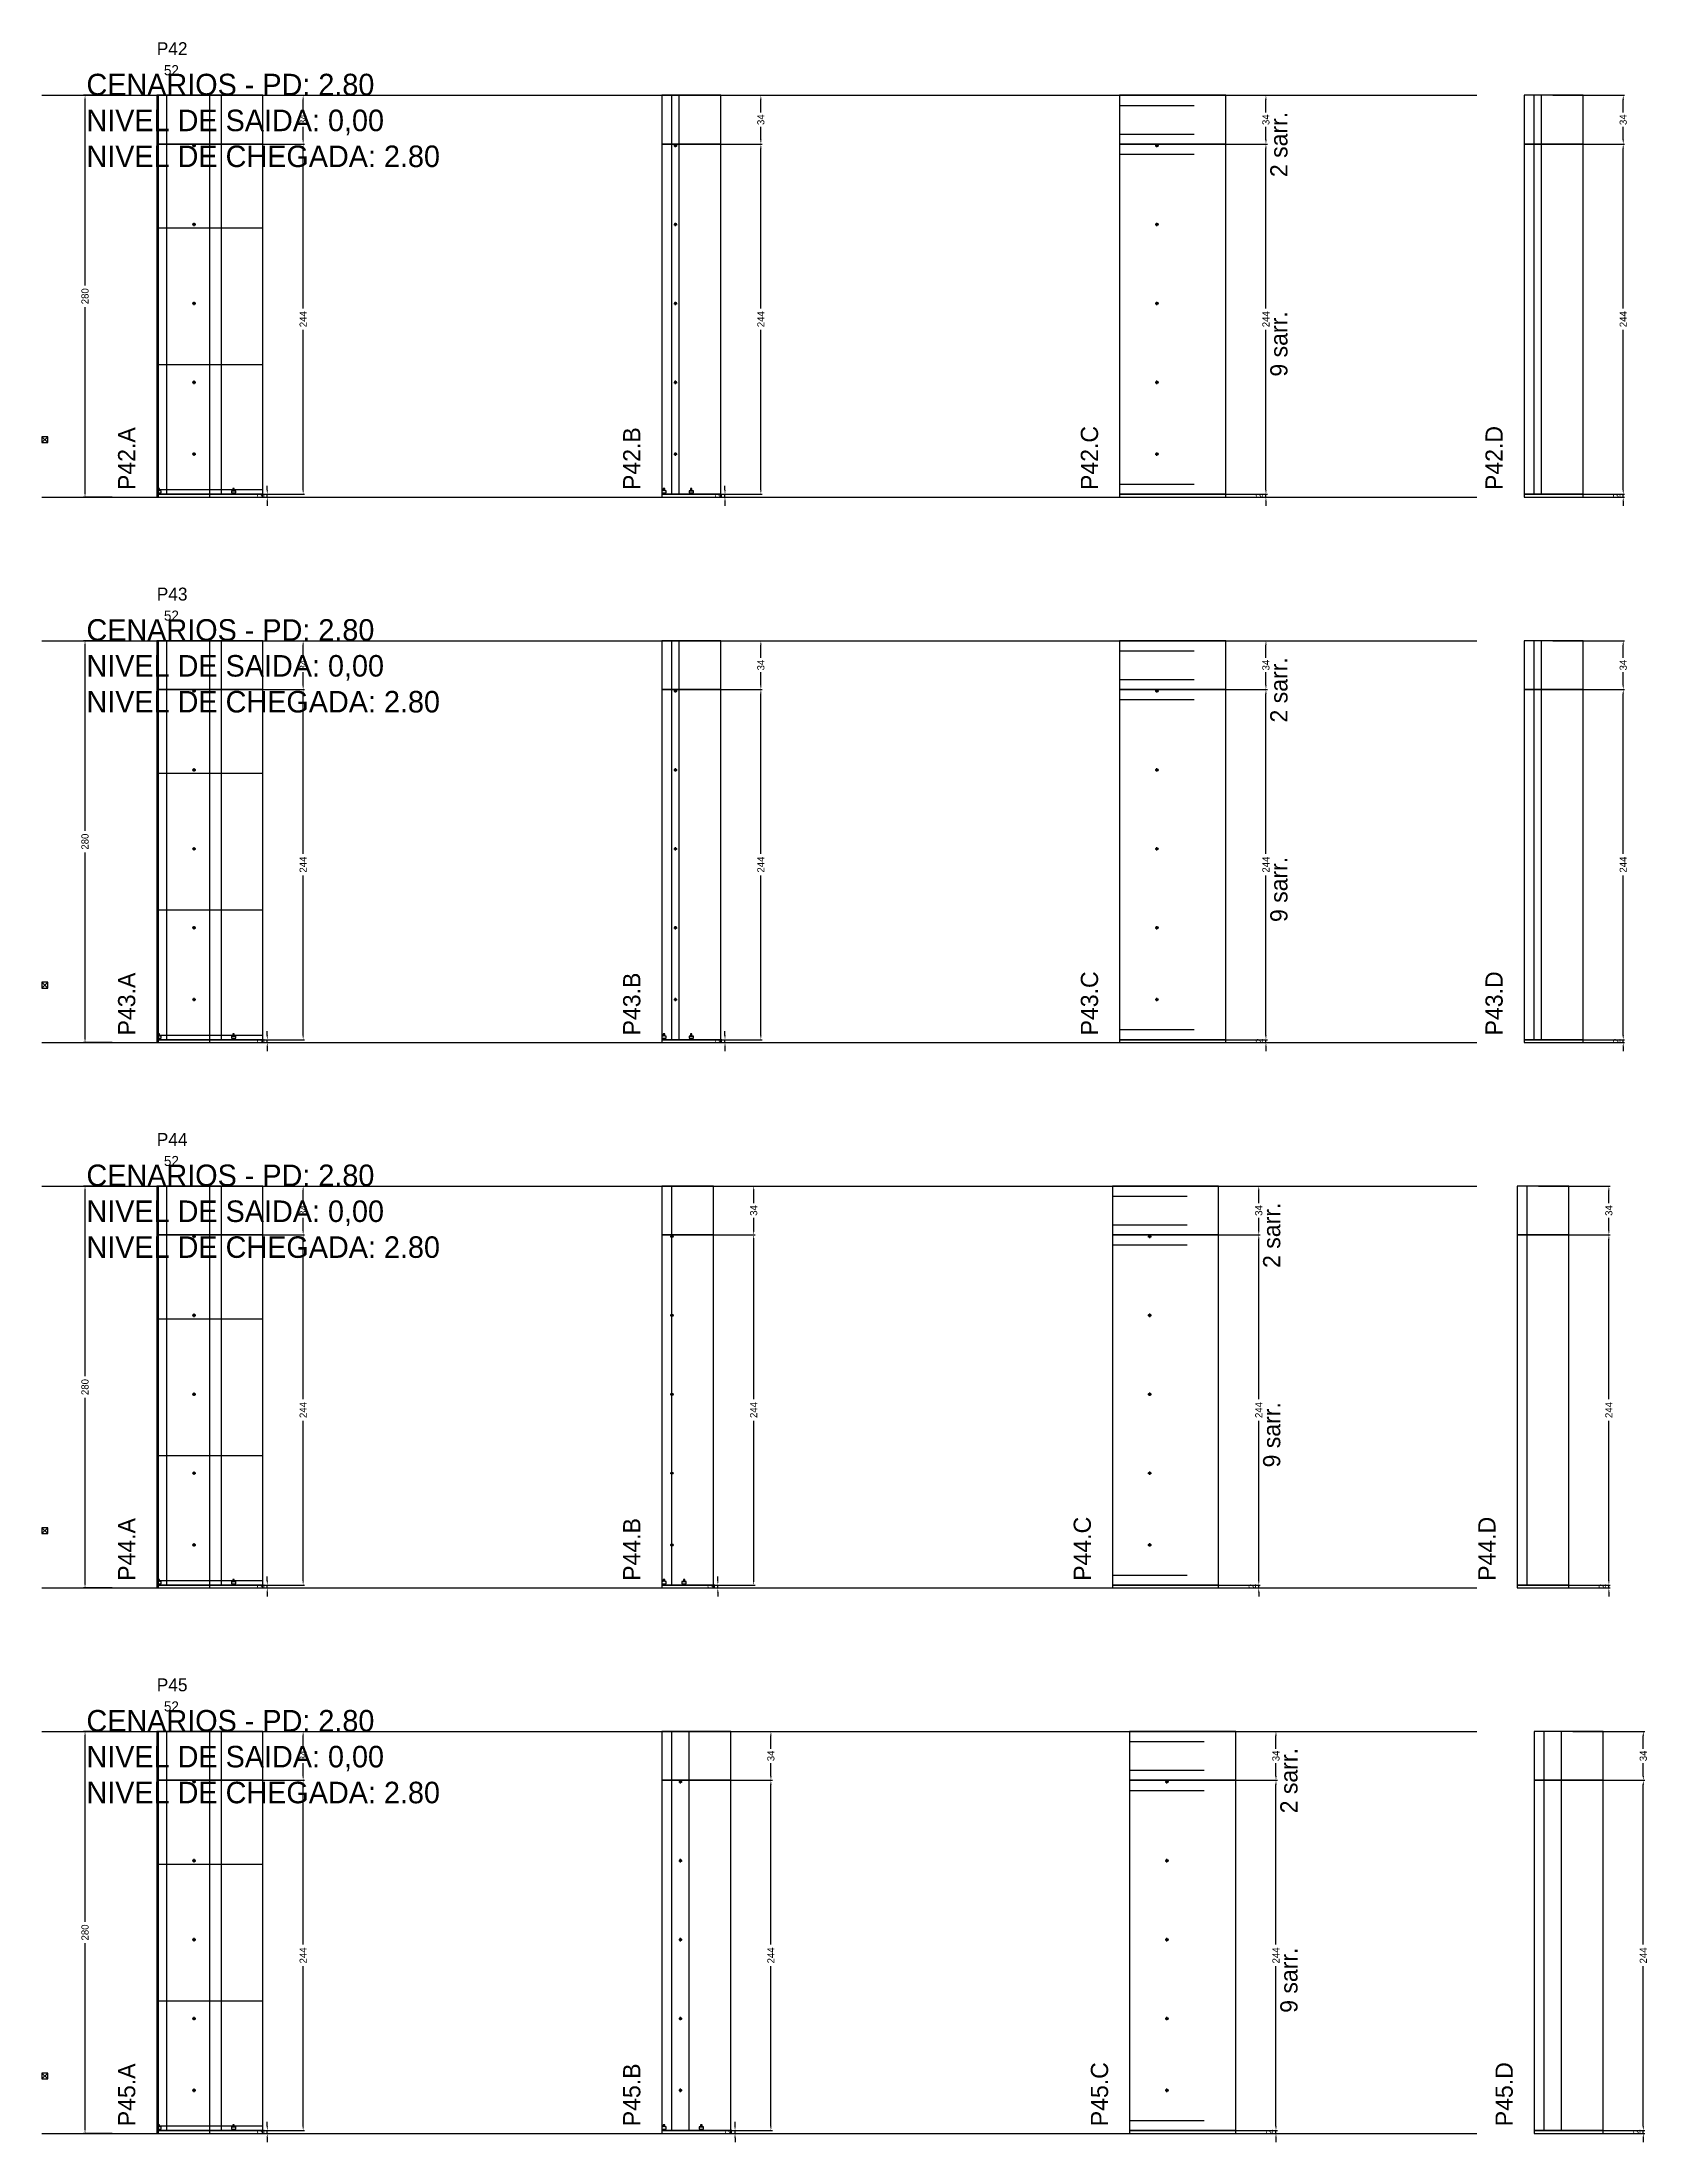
# Model space of a CAD drawing. Header units: centimetres. Extents: x -10500 to 4105, y -36866 to 295.
# Drawn here: x -7000 to -5881, y -17106 to -15643 of the extents above; entities that cross this region are included whole.
import ezdxf

# ---------------------------------------------------------------- set-up
doc = ezdxf.new("R2010")
doc.units = ezdxf.units.CM
doc.linetypes.add('DASHED', pattern=[2, -2])
for name, color, linetype in [('CHAPA', 140, 'Continuous'), ('COTA', 241, 'Continuous'), ('COTAS FURACAO', 16, 'Continuous'), ('Madeira', 30, 'Continuous'), ('NOMENCLATURA', 7, 'Continuous'), ('Nível', 160, 'Continuous'), ('Painéis', 200, 'Continuous'), ('Perfil Metálico', 150, 'Continuous'), ('SARR_2.2x7', 40, 'Continuous'), ('SARRAFO DE PRESSAO', 200, 'Continuous'), ('texto', 7, 'Continuous'), ('TEXTO_GERAL', 7, 'Continuous')]:
    doc.layers.add(name, color=color, linetype=linetype)
doc.dimstyles.new('PAINEL-NOVA', dxfattribs={"dimtxt": 5, "dimasz": 3, "dimexe": 1, "dimexo": 1, "dimgap": 1, "dimtad": 1, "dimcen": 2.5, "dimazin": 3, "dimtfac": 1, "dimtmove": 0, "dimatfit": 3})

msp = doc.modelspace()

# ---------------------------------------------------------------- texts
at = {"layer": 'NOMENCLATURA'}
for s, p in [('CENARIOS - PD: 2.80', (-6969, -15680)), ('NIVEL DE SAIDA: 0,00', (-6969, -15705)), ('NIVEL DE CHEGADA: 2.80', (-6969, -15730)), ('CENARIOS - PD: 2.80', (-6969, -16060)), ('NIVEL DE SAIDA: 0,00', (-6969, -16085)), ('NIVEL DE CHEGADA: 2.80', (-6969, -16110)), ('CENARIOS - PD: 2.80', (-6969, -16440)), ('NIVEL DE SAIDA: 0,00', (-6969, -16465)), ('NIVEL DE CHEGADA: 2.80', (-6969, -16490)), ('CENARIOS - PD: 2.80', (-6969, -16820)), ('NIVEL DE SAIDA: 0,00', (-6969, -16845)), ('NIVEL DE CHEGADA: 2.80', (-6969, -16870))]:
    msp.add_text(s, height=15, dxfattribs=at).set_placement(p)
for s, p in [('2 sarr.', (-6132, -15737)), ('9 sarr.', (-6132, -15876)), ('P42.A', (-6935, -15955)), ('P42.B', (-6583, -15955)), ('P42.C', (-6264, -15955)), ('P42.D', (-5982, -15955)), ('2 sarr.', (-6132, -16117)), ('9 sarr.', (-6132, -16256)), ('P43.A', (-6935, -16335)), ('P43.B', (-6583, -16335)), ('P43.C', (-6264, -16335)), ('P43.D', (-5982, -16335)), ('2 sarr.', (-6137, -16497)), ('9 sarr.', (-6137, -16636)), ('P44.A', (-6935, -16715)), ('P44.B', (-6583, -16715)), ('P44.C', (-6269, -16715)), ('P44.D', (-5987, -16715)), ('2 sarr.', (-6125, -16877)), ('9 sarr.', (-6125, -17016)), ('P45.A', (-6935, -17095)), ('P45.B', (-6583, -17095)), ('P45.C', (-6257, -17095)), ('P45.D', (-5975, -17095))]:
    msp.add_text(s, height=12, rotation=90, dxfattribs=at).set_placement(p)
at = {"layer": 'texto'}
for p in [(-6915, -15666), (-6915, -16046), (-6915, -16426), (-6915, -16806)]:
    msp.add_text('52', height=7, dxfattribs=at).set_placement(p)
at = {"layer": 'TEXTO_GERAL'}
for s, p in [('P42', (-6920, -15652)), ('P43', (-6920, -16032)), ('P44', (-6920, -16412)), ('P45', (-6920, -16792))]:
    msp.add_text(s, height=9, dxfattribs=at).set_placement(p)

# ---------------------------------------------------------------- blocks, each defined once
blk = doc.blocks.new('_CLOSEDFILLED')
at = {"color": 0, "linetype": 'BYBLOCK'}
blk.add_solid([(-1, 0.16), (0, 0), (-1, -0.16)], dxfattribs=at)
blk = doc.blocks.new('*D1145')
for p, q in [((-6951, -16820), (-6971, -16820)), ((-6970, -16952.5), (-6970, -16823)), ((-6970, -17097), (-6970, -16967.5)), ((-6951, -17100), (-6971, -17100))]:
    blk.add_line(p, q)
at = {"layer": 'Defpoints'}
for p in [(-6950, -16820), (-6970, -17100), (-6950, -17100)]:
    blk.add_point(p, dxfattribs=at)
at = {"layer": 'COTA', "xscale": 3, "yscale": 3}
for p, rotation in [((-6970, -16820), 90), ((-6970, -17100), 270)]:
    blk.add_blockref('_CLOSEDFILLED', p, dxfattribs=dict(at, rotation=rotation))
at = {"layer": 'COTA', "insert": (-6970, -16960), "char_height": 5, "attachment_point": 5, "rotation": 90}
blk.add_mtext('280', dxfattribs=at)
blk = doc.blocks.new('MULDURA')
at = {"layer": 'Paineis'}
for p, q in [((0, 0), (4, 4)), ((4, 0), (0, 4))]:
    blk.add_line(p, q, dxfattribs=at)
blk.add_lwpolyline([(0, 0), (4, 0), (4, 4), (0, 4)], close=True, dxfattribs=at)
blk = doc.blocks.new('*D1147')
for p, q in [((-6867, -16854), (-6817, -16854)), ((-6818, -16968.5), (-6818, -16857)), ((-6818, -17095), (-6818, -16983.5)), ((-6867, -17098), (-6817, -17098))]:
    blk.add_line(p, q)
at = {"layer": 'Defpoints'}
for p in [(-6868, -16854), (-6868, -17098), (-6818, -17098)]:
    blk.add_point(p, dxfattribs=at)
at = {"layer": 'COTA', "xscale": 3, "yscale": 3}
for p, rotation in [((-6818, -16854), 90), ((-6818, -17098), 270)]:
    blk.add_blockref('_CLOSEDFILLED', p, dxfattribs=dict(at, rotation=rotation))
at = {"layer": 'COTA', "insert": (-6818, -16976), "char_height": 5, "attachment_point": 5, "rotation": 90}
blk.add_mtext('244', dxfattribs=at)
blk = doc.blocks.new('*D1148')
for p, q in [((-6867, -16820), (-6817, -16820)), ((-6818, -16832), (-6818, -16823)), ((-6867, -16854), (-6817, -16854)), ((-6818, -16851), (-6818, -16842))]:
    blk.add_line(p, q)
at = {"layer": 'Defpoints'}
for p in [(-6868, -16820), (-6868, -16854), (-6818, -16854)]:
    blk.add_point(p, dxfattribs=at)
at = {"layer": 'COTA', "xscale": 3, "yscale": 3}
for p, rotation in [((-6818, -16820), 90), ((-6818, -16854), 270)]:
    blk.add_blockref('_CLOSEDFILLED', p, dxfattribs=dict(at, rotation=rotation))
at = {"layer": 'COTA', "insert": (-6818, -16837), "char_height": 5, "attachment_point": 5, "rotation": 90}
blk.add_mtext('34', dxfattribs=at)
blk = doc.blocks.new('SLIPTEE')
at = {"layer": 'Paineis'}
blk.add_lwpolyline([(0, 0), (3, 0), (3, 1.5), (2, 1.5), (2, 3), (1, 3), (1, 1.5), (0, 1.5)], close=True, dxfattribs=at)
blk = doc.blocks.new('SLIPTDD')
at = {"layer": 'Paineis'}
blk.add_line((0, 1.5), (3, 1.5), dxfattribs=at)
blk.add_lwpolyline([(0, 0), (3, 0), (3, 1.5), (2, 1.5), (2, 3), (1, 3), (1, 1.5), (0, 1.5)], close=True, dxfattribs=at)
blk = doc.blocks.new('furacao')
at = {"layer": 'COTAS FURACAO'}
for p, q in [((-1.2, 0), (1.2, 0)), ((0, -1.2), (0, 1.2))]:
    blk.add_line(p, q, dxfattribs=at)
blk.add_circle((0, 0), 0.8, dxfattribs=at)
blk = doc.blocks.new('*D1150')
for p, q in [((-6541, -16854), (-6491, -16854)), ((-6492, -16968.5), (-6492, -16857)), ((-6492, -17095), (-6492, -16983.5)), ((-6541, -17098), (-6491, -17098))]:
    blk.add_line(p, q)
at = {"layer": 'Defpoints'}
for p in [(-6542, -16854), (-6542, -17098), (-6492, -17098)]:
    blk.add_point(p, dxfattribs=at)
at = {"layer": 'COTA', "xscale": 3, "yscale": 3}
for p, rotation in [((-6492, -16854), 90), ((-6492, -17098), 270)]:
    blk.add_blockref('_CLOSEDFILLED', p, dxfattribs=dict(at, rotation=rotation))
at = {"layer": 'COTA', "insert": (-6492, -16976), "char_height": 5, "attachment_point": 5, "rotation": 90}
blk.add_mtext('244', dxfattribs=at)
blk = doc.blocks.new('*D1151')
for p, q in [((-6541, -16820), (-6491, -16820)), ((-6492, -16832), (-6492, -16823)), ((-6541, -16854), (-6491, -16854)), ((-6492, -16851), (-6492, -16842))]:
    blk.add_line(p, q)
at = {"layer": 'Defpoints'}
for p in [(-6542, -16820), (-6542, -16854), (-6492, -16854)]:
    blk.add_point(p, dxfattribs=at)
at = {"layer": 'COTA', "xscale": 3, "yscale": 3}
for p, rotation in [((-6492, -16820), 90), ((-6492, -16854), 270)]:
    blk.add_blockref('_CLOSEDFILLED', p, dxfattribs=dict(at, rotation=rotation))
at = {"layer": 'COTA', "insert": (-6492, -16837), "char_height": 5, "attachment_point": 5, "rotation": 90}
blk.add_mtext('34', dxfattribs=at)
blk = doc.blocks.new('*D1153')
for p, q in [((-6189, -16854), (-6139, -16854)), ((-6140, -16968.5), (-6140, -16857)), ((-6140, -17095), (-6140, -16983.5)), ((-6189, -17098), (-6139, -17098))]:
    blk.add_line(p, q)
at = {"layer": 'Defpoints'}
for p in [(-6190, -16854), (-6190, -17098), (-6140, -17098)]:
    blk.add_point(p, dxfattribs=at)
at = {"layer": 'COTA', "xscale": 3, "yscale": 3}
for p, rotation in [((-6140, -16854), 90), ((-6140, -17098), 270)]:
    blk.add_blockref('_CLOSEDFILLED', p, dxfattribs=dict(at, rotation=rotation))
at = {"layer": 'COTA', "insert": (-6140, -16976), "char_height": 5, "attachment_point": 5, "rotation": 90}
blk.add_mtext('244', dxfattribs=at)
blk = doc.blocks.new('*D1154')
for p, q in [((-6189, -16820), (-6139, -16820)), ((-6140, -16832), (-6140, -16823)), ((-6189, -16854), (-6139, -16854)), ((-6140, -16851), (-6140, -16842))]:
    blk.add_line(p, q)
at = {"layer": 'Defpoints'}
for p in [(-6190, -16820), (-6190, -16854), (-6140, -16854)]:
    blk.add_point(p, dxfattribs=at)
at = {"layer": 'COTA', "xscale": 3, "yscale": 3}
for p, rotation in [((-6140, -16820), 90), ((-6140, -16854), 270)]:
    blk.add_blockref('_CLOSEDFILLED', p, dxfattribs=dict(at, rotation=rotation))
at = {"layer": 'COTA', "insert": (-6140, -16837), "char_height": 5, "attachment_point": 5, "rotation": 90}
blk.add_mtext('34', dxfattribs=at)
blk = doc.blocks.new('*D1156')
for p, q in [((-5933, -16854), (-5883, -16854)), ((-5884, -16968.5), (-5884, -16857)), ((-5884, -17095), (-5884, -16983.5)), ((-5933, -17098), (-5883, -17098))]:
    blk.add_line(p, q)
at = {"layer": 'Defpoints'}
for p in [(-5934, -16854), (-5934, -17098), (-5884, -17098)]:
    blk.add_point(p, dxfattribs=at)
at = {"layer": 'COTA', "xscale": 3, "yscale": 3}
for p, rotation in [((-5884, -16854), 90), ((-5884, -17098), 270)]:
    blk.add_blockref('_CLOSEDFILLED', p, dxfattribs=dict(at, rotation=rotation))
at = {"layer": 'COTA', "insert": (-5884, -16976), "char_height": 5, "attachment_point": 5, "rotation": 90}
blk.add_mtext('244', dxfattribs=at)
blk = doc.blocks.new('*D1157')
for p, q in [((-5933, -16820), (-5883, -16820)), ((-5884, -16832), (-5884, -16823)), ((-5933, -16854), (-5883, -16854)), ((-5884, -16851), (-5884, -16842))]:
    blk.add_line(p, q)
at = {"layer": 'Defpoints'}
for p in [(-5934, -16820), (-5934, -16854), (-5884, -16854)]:
    blk.add_point(p, dxfattribs=at)
at = {"layer": 'COTA', "xscale": 3, "yscale": 3}
for p, rotation in [((-5884, -16820), 90), ((-5884, -16854), 270)]:
    blk.add_blockref('_CLOSEDFILLED', p, dxfattribs=dict(at, rotation=rotation))
at = {"layer": 'COTA', "insert": (-5884, -16837), "char_height": 5, "attachment_point": 5, "rotation": 90}
blk.add_mtext('34', dxfattribs=at)
blk = doc.blocks.new('*D1119')
for p, q in [((-6951, -16440), (-6971, -16440)), ((-6970, -16572.5), (-6970, -16443)), ((-6970, -16717), (-6970, -16587.5)), ((-6951, -16720), (-6971, -16720))]:
    blk.add_line(p, q)
at = {"layer": 'Defpoints'}
for p in [(-6950, -16440), (-6970, -16720), (-6950, -16720)]:
    blk.add_point(p, dxfattribs=at)
at = {"layer": 'COTA', "xscale": 3, "yscale": 3}
for p, rotation in [((-6970, -16440), 90), ((-6970, -16720), 270)]:
    blk.add_blockref('_CLOSEDFILLED', p, dxfattribs=dict(at, rotation=rotation))
at = {"layer": 'COTA', "insert": (-6970, -16580), "char_height": 5, "attachment_point": 5, "rotation": 90}
blk.add_mtext('280', dxfattribs=at)
blk = doc.blocks.new('*D1121')
for p, q in [((-6867, -16474), (-6817, -16474)), ((-6818, -16588.5), (-6818, -16477)), ((-6818, -16715), (-6818, -16603.5)), ((-6867, -16718), (-6817, -16718))]:
    blk.add_line(p, q)
at = {"layer": 'Defpoints'}
for p in [(-6868, -16474), (-6868, -16718), (-6818, -16718)]:
    blk.add_point(p, dxfattribs=at)
at = {"layer": 'COTA', "xscale": 3, "yscale": 3}
for p, rotation in [((-6818, -16474), 90), ((-6818, -16718), 270)]:
    blk.add_blockref('_CLOSEDFILLED', p, dxfattribs=dict(at, rotation=rotation))
at = {"layer": 'COTA', "insert": (-6818, -16596), "char_height": 5, "attachment_point": 5, "rotation": 90}
blk.add_mtext('244', dxfattribs=at)
blk = doc.blocks.new('*D1122')
for p, q in [((-6867, -16440), (-6817, -16440)), ((-6818, -16452), (-6818, -16443)), ((-6867, -16474), (-6817, -16474)), ((-6818, -16471), (-6818, -16462))]:
    blk.add_line(p, q)
at = {"layer": 'Defpoints'}
for p in [(-6868, -16440), (-6868, -16474), (-6818, -16474)]:
    blk.add_point(p, dxfattribs=at)
at = {"layer": 'COTA', "xscale": 3, "yscale": 3}
for p, rotation in [((-6818, -16440), 90), ((-6818, -16474), 270)]:
    blk.add_blockref('_CLOSEDFILLED', p, dxfattribs=dict(at, rotation=rotation))
at = {"layer": 'COTA', "insert": (-6818, -16457), "char_height": 5, "attachment_point": 5, "rotation": 90}
blk.add_mtext('34', dxfattribs=at)
blk = doc.blocks.new('*D1124')
for p, q in [((-6553, -16474), (-6503, -16474)), ((-6504, -16588.5), (-6504, -16477)), ((-6504, -16715), (-6504, -16603.5)), ((-6553, -16718), (-6503, -16718))]:
    blk.add_line(p, q)
at = {"layer": 'Defpoints'}
for p in [(-6554, -16474), (-6554, -16718), (-6504, -16718)]:
    blk.add_point(p, dxfattribs=at)
at = {"layer": 'COTA', "xscale": 3, "yscale": 3}
for p, rotation in [((-6504, -16474), 90), ((-6504, -16718), 270)]:
    blk.add_blockref('_CLOSEDFILLED', p, dxfattribs=dict(at, rotation=rotation))
at = {"layer": 'COTA', "insert": (-6504, -16596), "char_height": 5, "attachment_point": 5, "rotation": 90}
blk.add_mtext('244', dxfattribs=at)
blk = doc.blocks.new('*D1125')
for p, q in [((-6553, -16440), (-6503, -16440)), ((-6504, -16452), (-6504, -16443)), ((-6553, -16474), (-6503, -16474)), ((-6504, -16471), (-6504, -16462))]:
    blk.add_line(p, q)
at = {"layer": 'Defpoints'}
for p in [(-6554, -16440), (-6554, -16474), (-6504, -16474)]:
    blk.add_point(p, dxfattribs=at)
at = {"layer": 'COTA', "xscale": 3, "yscale": 3}
for p, rotation in [((-6504, -16440), 90), ((-6504, -16474), 270)]:
    blk.add_blockref('_CLOSEDFILLED', p, dxfattribs=dict(at, rotation=rotation))
at = {"layer": 'COTA', "insert": (-6504, -16457), "char_height": 5, "attachment_point": 5, "rotation": 90}
blk.add_mtext('34', dxfattribs=at)
blk = doc.blocks.new('*D1127')
for p, q in [((-6201, -16474), (-6151, -16474)), ((-6152, -16588.5), (-6152, -16477)), ((-6152, -16715), (-6152, -16603.5)), ((-6201, -16718), (-6151, -16718))]:
    blk.add_line(p, q)
at = {"layer": 'Defpoints'}
for p in [(-6202, -16474), (-6202, -16718), (-6152, -16718)]:
    blk.add_point(p, dxfattribs=at)
at = {"layer": 'COTA', "xscale": 3, "yscale": 3}
for p, rotation in [((-6152, -16474), 90), ((-6152, -16718), 270)]:
    blk.add_blockref('_CLOSEDFILLED', p, dxfattribs=dict(at, rotation=rotation))
at = {"layer": 'COTA', "insert": (-6152, -16596), "char_height": 5, "attachment_point": 5, "rotation": 90}
blk.add_mtext('244', dxfattribs=at)
blk = doc.blocks.new('*D1128')
for p, q in [((-6201, -16440), (-6151, -16440)), ((-6152, -16452), (-6152, -16443)), ((-6201, -16474), (-6151, -16474)), ((-6152, -16471), (-6152, -16462))]:
    blk.add_line(p, q)
at = {"layer": 'Defpoints'}
for p in [(-6202, -16440), (-6202, -16474), (-6152, -16474)]:
    blk.add_point(p, dxfattribs=at)
at = {"layer": 'COTA', "xscale": 3, "yscale": 3}
for p, rotation in [((-6152, -16440), 90), ((-6152, -16474), 270)]:
    blk.add_blockref('_CLOSEDFILLED', p, dxfattribs=dict(at, rotation=rotation))
at = {"layer": 'COTA', "insert": (-6152, -16457), "char_height": 5, "attachment_point": 5, "rotation": 90}
blk.add_mtext('34', dxfattribs=at)
blk = doc.blocks.new('*D1130')
for p, q in [((-5957, -16474), (-5907, -16474)), ((-5908, -16588.5), (-5908, -16477)), ((-5908, -16715), (-5908, -16603.5)), ((-5957, -16718), (-5907, -16718))]:
    blk.add_line(p, q)
at = {"layer": 'Defpoints'}
for p in [(-5958, -16474), (-5958, -16718), (-5908, -16718)]:
    blk.add_point(p, dxfattribs=at)
at = {"layer": 'COTA', "xscale": 3, "yscale": 3}
for p, rotation in [((-5908, -16474), 90), ((-5908, -16718), 270)]:
    blk.add_blockref('_CLOSEDFILLED', p, dxfattribs=dict(at, rotation=rotation))
at = {"layer": 'COTA', "insert": (-5908, -16596), "char_height": 5, "attachment_point": 5, "rotation": 90}
blk.add_mtext('244', dxfattribs=at)
blk = doc.blocks.new('*D1131')
for p, q in [((-5957, -16440), (-5907, -16440)), ((-5908, -16452), (-5908, -16443)), ((-5957, -16474), (-5907, -16474)), ((-5908, -16471), (-5908, -16462))]:
    blk.add_line(p, q)
at = {"layer": 'Defpoints'}
for p in [(-5958, -16440), (-5958, -16474), (-5908, -16474)]:
    blk.add_point(p, dxfattribs=at)
at = {"layer": 'COTA', "xscale": 3, "yscale": 3}
for p, rotation in [((-5908, -16440), 90), ((-5908, -16474), 270)]:
    blk.add_blockref('_CLOSEDFILLED', p, dxfattribs=dict(at, rotation=rotation))
at = {"layer": 'COTA', "insert": (-5908, -16457), "char_height": 5, "attachment_point": 5, "rotation": 90}
blk.add_mtext('34', dxfattribs=at)
blk = doc.blocks.new('*D1093')
for p, q in [((-6951, -16060), (-6971, -16060)), ((-6970, -16192.5), (-6970, -16063)), ((-6970, -16337), (-6970, -16207.5)), ((-6951, -16340), (-6971, -16340))]:
    blk.add_line(p, q)
at = {"layer": 'Defpoints'}
for p in [(-6950, -16060), (-6970, -16340), (-6950, -16340)]:
    blk.add_point(p, dxfattribs=at)
at = {"layer": 'COTA', "xscale": 3, "yscale": 3}
for p, rotation in [((-6970, -16060), 90), ((-6970, -16340), 270)]:
    blk.add_blockref('_CLOSEDFILLED', p, dxfattribs=dict(at, rotation=rotation))
at = {"layer": 'COTA', "insert": (-6970, -16200), "char_height": 5, "attachment_point": 5, "rotation": 90}
blk.add_mtext('280', dxfattribs=at)
blk = doc.blocks.new('*D1095')
for p, q in [((-6867, -16094), (-6817, -16094)), ((-6818, -16208.5), (-6818, -16097)), ((-6818, -16335), (-6818, -16223.5)), ((-6867, -16338), (-6817, -16338))]:
    blk.add_line(p, q)
at = {"layer": 'Defpoints'}
for p in [(-6868, -16094), (-6868, -16338), (-6818, -16338)]:
    blk.add_point(p, dxfattribs=at)
at = {"layer": 'COTA', "xscale": 3, "yscale": 3}
for p, rotation in [((-6818, -16094), 90), ((-6818, -16338), 270)]:
    blk.add_blockref('_CLOSEDFILLED', p, dxfattribs=dict(at, rotation=rotation))
at = {"layer": 'COTA', "insert": (-6818, -16216), "char_height": 5, "attachment_point": 5, "rotation": 90}
blk.add_mtext('244', dxfattribs=at)
blk = doc.blocks.new('*D1096')
for p, q in [((-6867, -16060), (-6817, -16060)), ((-6818, -16072), (-6818, -16063)), ((-6867, -16094), (-6817, -16094)), ((-6818, -16091), (-6818, -16082))]:
    blk.add_line(p, q)
at = {"layer": 'Defpoints'}
for p in [(-6868, -16060), (-6868, -16094), (-6818, -16094)]:
    blk.add_point(p, dxfattribs=at)
at = {"layer": 'COTA', "xscale": 3, "yscale": 3}
for p, rotation in [((-6818, -16060), 90), ((-6818, -16094), 270)]:
    blk.add_blockref('_CLOSEDFILLED', p, dxfattribs=dict(at, rotation=rotation))
at = {"layer": 'COTA', "insert": (-6818, -16077), "char_height": 5, "attachment_point": 5, "rotation": 90}
blk.add_mtext('34', dxfattribs=at)
blk = doc.blocks.new('*D1098')
for p, q in [((-6548, -16094), (-6498, -16094)), ((-6499, -16208.5), (-6499, -16097)), ((-6499, -16335), (-6499, -16223.5)), ((-6548, -16338), (-6498, -16338))]:
    blk.add_line(p, q)
at = {"layer": 'Defpoints'}
for p in [(-6549, -16094), (-6549, -16338), (-6499, -16338)]:
    blk.add_point(p, dxfattribs=at)
at = {"layer": 'COTA', "xscale": 3, "yscale": 3}
for p, rotation in [((-6499, -16094), 90), ((-6499, -16338), 270)]:
    blk.add_blockref('_CLOSEDFILLED', p, dxfattribs=dict(at, rotation=rotation))
at = {"layer": 'COTA', "insert": (-6499, -16216), "char_height": 5, "attachment_point": 5, "rotation": 90}
blk.add_mtext('244', dxfattribs=at)
blk = doc.blocks.new('*D1099')
for p, q in [((-6548, -16060), (-6498, -16060)), ((-6499, -16072), (-6499, -16063)), ((-6548, -16094), (-6498, -16094)), ((-6499, -16091), (-6499, -16082))]:
    blk.add_line(p, q)
at = {"layer": 'Defpoints'}
for p in [(-6549, -16060), (-6549, -16094), (-6499, -16094)]:
    blk.add_point(p, dxfattribs=at)
at = {"layer": 'COTA', "xscale": 3, "yscale": 3}
for p, rotation in [((-6499, -16060), 90), ((-6499, -16094), 270)]:
    blk.add_blockref('_CLOSEDFILLED', p, dxfattribs=dict(at, rotation=rotation))
at = {"layer": 'COTA', "insert": (-6499, -16077), "char_height": 5, "attachment_point": 5, "rotation": 90}
blk.add_mtext('34', dxfattribs=at)
blk = doc.blocks.new('*D1101')
for p, q in [((-6196, -16094), (-6146, -16094)), ((-6147, -16208.5), (-6147, -16097)), ((-6147, -16335), (-6147, -16223.5)), ((-6196, -16338), (-6146, -16338))]:
    blk.add_line(p, q)
at = {"layer": 'Defpoints'}
for p in [(-6197, -16094), (-6197, -16338), (-6147, -16338)]:
    blk.add_point(p, dxfattribs=at)
at = {"layer": 'COTA', "xscale": 3, "yscale": 3}
for p, rotation in [((-6147, -16094), 90), ((-6147, -16338), 270)]:
    blk.add_blockref('_CLOSEDFILLED', p, dxfattribs=dict(at, rotation=rotation))
at = {"layer": 'COTA', "insert": (-6147, -16216), "char_height": 5, "attachment_point": 5, "rotation": 90}
blk.add_mtext('244', dxfattribs=at)
blk = doc.blocks.new('*D1102')
for p, q in [((-6196, -16060), (-6146, -16060)), ((-6147, -16072), (-6147, -16063)), ((-6196, -16094), (-6146, -16094)), ((-6147, -16091), (-6147, -16082))]:
    blk.add_line(p, q)
at = {"layer": 'Defpoints'}
for p in [(-6197, -16060), (-6197, -16094), (-6147, -16094)]:
    blk.add_point(p, dxfattribs=at)
at = {"layer": 'COTA', "xscale": 3, "yscale": 3}
for p, rotation in [((-6147, -16060), 90), ((-6147, -16094), 270)]:
    blk.add_blockref('_CLOSEDFILLED', p, dxfattribs=dict(at, rotation=rotation))
at = {"layer": 'COTA', "insert": (-6147, -16077), "char_height": 5, "attachment_point": 5, "rotation": 90}
blk.add_mtext('34', dxfattribs=at)
blk = doc.blocks.new('*D1104')
for p, q in [((-5947, -16094), (-5897, -16094)), ((-5898, -16208.5), (-5898, -16097)), ((-5898, -16335), (-5898, -16223.5)), ((-5947, -16338), (-5897, -16338))]:
    blk.add_line(p, q)
at = {"layer": 'Defpoints'}
for p in [(-5948, -16094), (-5948, -16338), (-5898, -16338)]:
    blk.add_point(p, dxfattribs=at)
at = {"layer": 'COTA', "xscale": 3, "yscale": 3}
for p, rotation in [((-5898, -16094), 90), ((-5898, -16338), 270)]:
    blk.add_blockref('_CLOSEDFILLED', p, dxfattribs=dict(at, rotation=rotation))
at = {"layer": 'COTA', "insert": (-5898, -16216), "char_height": 5, "attachment_point": 5, "rotation": 90}
blk.add_mtext('244', dxfattribs=at)
blk = doc.blocks.new('*D1105')
for p, q in [((-5947, -16060), (-5897, -16060)), ((-5898, -16072), (-5898, -16063)), ((-5947, -16094), (-5897, -16094)), ((-5898, -16091), (-5898, -16082))]:
    blk.add_line(p, q)
at = {"layer": 'Defpoints'}
for p in [(-5948, -16060), (-5948, -16094), (-5898, -16094)]:
    blk.add_point(p, dxfattribs=at)
at = {"layer": 'COTA', "xscale": 3, "yscale": 3}
for p, rotation in [((-5898, -16060), 90), ((-5898, -16094), 270)]:
    blk.add_blockref('_CLOSEDFILLED', p, dxfattribs=dict(at, rotation=rotation))
at = {"layer": 'COTA', "insert": (-5898, -16077), "char_height": 5, "attachment_point": 5, "rotation": 90}
blk.add_mtext('34', dxfattribs=at)
blk = doc.blocks.new('*D1067')
for p, q in [((-6951, -15680), (-6971, -15680)), ((-6970, -15812.5), (-6970, -15683)), ((-6970, -15957), (-6970, -15827.5)), ((-6951, -15960), (-6971, -15960))]:
    blk.add_line(p, q)
at = {"layer": 'Defpoints'}
for p in [(-6950, -15680), (-6970, -15960), (-6950, -15960)]:
    blk.add_point(p, dxfattribs=at)
at = {"layer": 'COTA', "xscale": 3, "yscale": 3}
for p, rotation in [((-6970, -15680), 90), ((-6970, -15960), 270)]:
    blk.add_blockref('_CLOSEDFILLED', p, dxfattribs=dict(at, rotation=rotation))
at = {"layer": 'COTA', "insert": (-6970, -15820), "char_height": 5, "attachment_point": 5, "rotation": 90}
blk.add_mtext('280', dxfattribs=at)
blk = doc.blocks.new('*D1069')
for p, q in [((-6867, -15714), (-6817, -15714)), ((-6818, -15828.5), (-6818, -15717)), ((-6818, -15955), (-6818, -15843.5)), ((-6867, -15958), (-6817, -15958))]:
    blk.add_line(p, q)
at = {"layer": 'Defpoints'}
for p in [(-6868, -15714), (-6868, -15958), (-6818, -15958)]:
    blk.add_point(p, dxfattribs=at)
at = {"layer": 'COTA', "xscale": 3, "yscale": 3}
for p, rotation in [((-6818, -15714), 90), ((-6818, -15958), 270)]:
    blk.add_blockref('_CLOSEDFILLED', p, dxfattribs=dict(at, rotation=rotation))
at = {"layer": 'COTA', "insert": (-6818, -15836), "char_height": 5, "attachment_point": 5, "rotation": 90}
blk.add_mtext('244', dxfattribs=at)
blk = doc.blocks.new('*D1070')
for p, q in [((-6867, -15680), (-6817, -15680)), ((-6818, -15692), (-6818, -15683)), ((-6867, -15714), (-6817, -15714)), ((-6818, -15711), (-6818, -15702))]:
    blk.add_line(p, q)
at = {"layer": 'Defpoints'}
for p in [(-6868, -15680), (-6868, -15714), (-6818, -15714)]:
    blk.add_point(p, dxfattribs=at)
at = {"layer": 'COTA', "xscale": 3, "yscale": 3}
for p, rotation in [((-6818, -15680), 90), ((-6818, -15714), 270)]:
    blk.add_blockref('_CLOSEDFILLED', p, dxfattribs=dict(at, rotation=rotation))
at = {"layer": 'COTA', "insert": (-6818, -15697), "char_height": 5, "attachment_point": 5, "rotation": 90}
blk.add_mtext('34', dxfattribs=at)
blk = doc.blocks.new('*D1072')
for p, q in [((-6548, -15714), (-6498, -15714)), ((-6499, -15828.5), (-6499, -15717)), ((-6499, -15955), (-6499, -15843.5)), ((-6548, -15958), (-6498, -15958))]:
    blk.add_line(p, q)
at = {"layer": 'Defpoints'}
for p in [(-6549, -15714), (-6549, -15958), (-6499, -15958)]:
    blk.add_point(p, dxfattribs=at)
at = {"layer": 'COTA', "xscale": 3, "yscale": 3}
for p, rotation in [((-6499, -15714), 90), ((-6499, -15958), 270)]:
    blk.add_blockref('_CLOSEDFILLED', p, dxfattribs=dict(at, rotation=rotation))
at = {"layer": 'COTA', "insert": (-6499, -15836), "char_height": 5, "attachment_point": 5, "rotation": 90}
blk.add_mtext('244', dxfattribs=at)
blk = doc.blocks.new('*D1073')
for p, q in [((-6548, -15680), (-6498, -15680)), ((-6499, -15692), (-6499, -15683)), ((-6548, -15714), (-6498, -15714)), ((-6499, -15711), (-6499, -15702))]:
    blk.add_line(p, q)
at = {"layer": 'Defpoints'}
for p in [(-6549, -15680), (-6549, -15714), (-6499, -15714)]:
    blk.add_point(p, dxfattribs=at)
at = {"layer": 'COTA', "xscale": 3, "yscale": 3}
for p, rotation in [((-6499, -15680), 90), ((-6499, -15714), 270)]:
    blk.add_blockref('_CLOSEDFILLED', p, dxfattribs=dict(at, rotation=rotation))
at = {"layer": 'COTA', "insert": (-6499, -15697), "char_height": 5, "attachment_point": 5, "rotation": 90}
blk.add_mtext('34', dxfattribs=at)
blk = doc.blocks.new('*D1075')
for p, q in [((-6196, -15714), (-6146, -15714)), ((-6147, -15828.5), (-6147, -15717)), ((-6147, -15955), (-6147, -15843.5)), ((-6196, -15958), (-6146, -15958))]:
    blk.add_line(p, q)
at = {"layer": 'Defpoints'}
for p in [(-6197, -15714), (-6197, -15958), (-6147, -15958)]:
    blk.add_point(p, dxfattribs=at)
at = {"layer": 'COTA', "xscale": 3, "yscale": 3}
for p, rotation in [((-6147, -15714), 90), ((-6147, -15958), 270)]:
    blk.add_blockref('_CLOSEDFILLED', p, dxfattribs=dict(at, rotation=rotation))
at = {"layer": 'COTA', "insert": (-6147, -15836), "char_height": 5, "attachment_point": 5, "rotation": 90}
blk.add_mtext('244', dxfattribs=at)
blk = doc.blocks.new('*D1076')
for p, q in [((-6196, -15680), (-6146, -15680)), ((-6147, -15692), (-6147, -15683)), ((-6196, -15714), (-6146, -15714)), ((-6147, -15711), (-6147, -15702))]:
    blk.add_line(p, q)
at = {"layer": 'Defpoints'}
for p in [(-6197, -15680), (-6197, -15714), (-6147, -15714)]:
    blk.add_point(p, dxfattribs=at)
at = {"layer": 'COTA', "xscale": 3, "yscale": 3}
for p, rotation in [((-6147, -15680), 90), ((-6147, -15714), 270)]:
    blk.add_blockref('_CLOSEDFILLED', p, dxfattribs=dict(at, rotation=rotation))
at = {"layer": 'COTA', "insert": (-6147, -15697), "char_height": 5, "attachment_point": 5, "rotation": 90}
blk.add_mtext('34', dxfattribs=at)
blk = doc.blocks.new('*D1078')
for p, q in [((-5947, -15714), (-5897, -15714)), ((-5898, -15828.5), (-5898, -15717)), ((-5898, -15955), (-5898, -15843.5)), ((-5947, -15958), (-5897, -15958))]:
    blk.add_line(p, q)
at = {"layer": 'Defpoints'}
for p in [(-5948, -15714), (-5948, -15958), (-5898, -15958)]:
    blk.add_point(p, dxfattribs=at)
at = {"layer": 'COTA', "xscale": 3, "yscale": 3}
for p, rotation in [((-5898, -15714), 90), ((-5898, -15958), 270)]:
    blk.add_blockref('_CLOSEDFILLED', p, dxfattribs=dict(at, rotation=rotation))
at = {"layer": 'COTA', "insert": (-5898, -15836), "char_height": 5, "attachment_point": 5, "rotation": 90}
blk.add_mtext('244', dxfattribs=at)
blk = doc.blocks.new('*D1079')
for p, q in [((-5947, -15680), (-5897, -15680)), ((-5898, -15692), (-5898, -15683)), ((-5947, -15714), (-5897, -15714)), ((-5898, -15711), (-5898, -15702))]:
    blk.add_line(p, q)
at = {"layer": 'Defpoints'}
for p in [(-5948, -15680), (-5948, -15714), (-5898, -15714)]:
    blk.add_point(p, dxfattribs=at)
at = {"layer": 'COTA', "xscale": 3, "yscale": 3}
for p, rotation in [((-5898, -15680), 90), ((-5898, -15714), 270)]:
    blk.add_blockref('_CLOSEDFILLED', p, dxfattribs=dict(at, rotation=rotation))
at = {"layer": 'COTA', "insert": (-5898, -15697), "char_height": 5, "attachment_point": 5, "rotation": 90}
blk.add_mtext('34', dxfattribs=at)

# ---------------------------------------------------------------- dimensions: what is measured, and where the dimension line sits
at = {"layer": 'COTA'}
for base, p1, p2, picture, middle in [((-6970, -15960), (-6950, -15960), (-6950, -15680), '*D1067', (-6970, -15820)), ((-6818, -15714), (-6868, -15714), (-6868, -15680), '*D1070', (-6818, -15697)), ((-6499, -15714), (-6549, -15714), (-6549, -15680), '*D1073', (-6499, -15697)), ((-6147, -15714), (-6197, -15714), (-6197, -15680), '*D1076', (-6147, -15697)), ((-5898, -15714), (-5948, -15714), (-5948, -15680), '*D1079', (-5898, -15697)), ((-6818, -15958), (-6868, -15958), (-6868, -15714), '*D1069', (-6818, -15836)), ((-6499, -15958), (-6549, -15958), (-6549, -15714), '*D1072', (-6499, -15836)), ((-6147, -15958), (-6197, -15958), (-6197, -15714), '*D1075', (-6147, -15836)), ((-5898, -15958), (-5948, -15958), (-5948, -15714), '*D1078', (-5898, -15836)), ((-6970, -16340), (-6950, -16340), (-6950, -16060), '*D1093', (-6970, -16200)), ((-6818, -16094), (-6868, -16094), (-6868, -16060), '*D1096', (-6818, -16077)), ((-6499, -16094), (-6549, -16094), (-6549, -16060), '*D1099', (-6499, -16077)), ((-6147, -16094), (-6197, -16094), (-6197, -16060), '*D1102', (-6147, -16077)), ((-5898, -16094), (-5948, -16094), (-5948, -16060), '*D1105', (-5898, -16077)), ((-6818, -16338), (-6868, -16338), (-6868, -16094), '*D1095', (-6818, -16216)), ((-6499, -16338), (-6549, -16338), (-6549, -16094), '*D1098', (-6499, -16216)), ((-6147, -16338), (-6197, -16338), (-6197, -16094), '*D1101', (-6147, -16216)), ((-5898, -16338), (-5948, -16338), (-5948, -16094), '*D1104', (-5898, -16216)), ((-6970, -16720), (-6950, -16720), (-6950, -16440), '*D1119', (-6970, -16580)), ((-6818, -16474), (-6868, -16474), (-6868, -16440), '*D1122', (-6818, -16457)), ((-6504, -16474), (-6554, -16474), (-6554, -16440), '*D1125', (-6504, -16457)), ((-6152, -16474), (-6202, -16474), (-6202, -16440), '*D1128', (-6152, -16457)), ((-5908, -16474), (-5958, -16474), (-5958, -16440), '*D1131', (-5908, -16457)), ((-6818, -16718), (-6868, -16718), (-6868, -16474), '*D1121', (-6818, -16596)), ((-6504, -16718), (-6554, -16718), (-6554, -16474), '*D1124', (-6504, -16596)), ((-6152, -16718), (-6202, -16718), (-6202, -16474), '*D1127', (-6152, -16596)), ((-5908, -16718), (-5958, -16718), (-5958, -16474), '*D1130', (-5908, -16596)), ((-6970, -17100), (-6950, -17100), (-6950, -16820), '*D1145', (-6970, -16960)), ((-6818, -16854), (-6868, -16854), (-6868, -16820), '*D1148', (-6818, -16837)), ((-6492, -16854), (-6542, -16854), (-6542, -16820), '*D1151', (-6492, -16837)), ((-6140, -16854), (-6190, -16854), (-6190, -16820), '*D1154', (-6140, -16837)), ((-5884, -16854), (-5934, -16854), (-5934, -16820), '*D1157', (-5884, -16837)), ((-6818, -17098), (-6868, -17098), (-6868, -16854), '*D1147', (-6818, -16976)), ((-6492, -17098), (-6542, -17098), (-6542, -16854), '*D1150', (-6492, -16976)), ((-6140, -17098), (-6190, -17098), (-6190, -16854), '*D1153', (-6140, -16976)), ((-5884, -17098), (-5934, -17098), (-5934, -16854), '*D1156', (-5884, -16976))]:
    dim = msp.add_linear_dim(base=base, p1=p1, p2=p2, angle=90, dimstyle='PAINEL-NOVA', dxfattribs=at)
    dim.commit()
    dim.dimension.update_dxf_attribs({"geometry": picture, "text_midpoint": middle})
for base, p1, p2 in [((-6843, -15960), (-6868, -15960), (-6868, -15958)), ((-6524, -15960), (-6549, -15960), (-6549, -15958)), ((-6147, -15960), (-6197, -15960), (-6197, -15958)), ((-5898, -15960), (-5948, -15960), (-5948, -15958)), ((-6843, -16340), (-6868, -16340), (-6868, -16338)), ((-6524, -16340), (-6549, -16340), (-6549, -16338)), ((-6147, -16340), (-6197, -16340), (-6197, -16338)), ((-5898, -16340), (-5948, -16340), (-5948, -16338)), ((-6843, -16720), (-6868, -16720), (-6868, -16718)), ((-6529, -16720), (-6554, -16720), (-6554, -16718)), ((-6152, -16720), (-6202, -16720), (-6202, -16718)), ((-5908, -16720), (-5958, -16720), (-5958, -16718)), ((-6843, -17100), (-6868, -17100), (-6868, -17098)), ((-6517, -17100), (-6542, -17100), (-6542, -17098)), ((-6140, -17100), (-6190, -17100), (-6190, -17098)), ((-5884, -17100), (-5934, -17100), (-5934, -17098))]:
    msp.add_linear_dim(base=base, p1=p1, p2=p2, angle=90, dimstyle='PAINEL-NOVA', dxfattribs=at).render()

# ---------------------------------------------------------------- linework, layer by layer
at = {"layer": 'CHAPA'}
for points in [[(-6920, -15960), (-6918.8, -15960), (-6918.8, -15680), (-6920, -15680)], [(-6920, -16340), (-6918.8, -16340), (-6918.8, -16060), (-6920, -16060)], [(-6920, -16720), (-6918.8, -16720), (-6918.8, -16440), (-6920, -16440)], [(-6920, -17100), (-6918.8, -17100), (-6918.8, -16820), (-6920, -16820)]]:
    msp.add_lwpolyline(points, close=True, dxfattribs=at)
at = {"layer": 'Madeira'}
for points in [[(-6920, -15772.4), (-6846, -15772.4)], [(-6920, -15867.6), (-6846, -15867.6)], [(-6920, -16152.4), (-6846, -16152.4)], [(-6920, -16247.6), (-6846, -16247.6)], [(-6920, -16532.4), (-6846, -16532.4)], [(-6920, -16627.6), (-6846, -16627.6)], [(-6920, -16912.4), (-6846, -16912.4)], [(-6920, -17007.6), (-6846, -17007.6)]]:
    msp.add_lwpolyline(points, dxfattribs=at)
at = {"layer": 'Nível', "linetype": 'DASHED'}
for points in [[(-7000, -15680), (-6000, -15680)], [(-7000, -15960), (-6000, -15960)], [(-7000, -16060), (-6000, -16060)], [(-7000, -16340), (-6000, -16340)], [(-7000, -16440), (-6000, -16440)], [(-7000, -16720), (-6000, -16720)], [(-7000, -16820), (-6000, -16820)], [(-7000, -17100), (-6000, -17100)]]:
    msp.add_lwpolyline(points, dxfattribs=at)
at = {"layer": 'Painéis'}
for points in [[(-6920, -15714), (-6846, -15714), (-6846, -15680), (-6920, -15680)], [(-6920, -15960), (-6846, -15960), (-6846, -15680), (-6920, -15680)], [(-6568, -15714), (-6527, -15714), (-6527, -15680), (-6568, -15680)], [(-6249, -15714), (-6175, -15714), (-6175, -15680), (-6249, -15680)], [(-5967, -15714), (-5926, -15714), (-5926, -15680), (-5967, -15680)], [(-6920, -15958), (-6846, -15958), (-6846, -15714), (-6920, -15714)], [(-6568, -15958), (-6527, -15958), (-6527, -15714), (-6568, -15714)], [(-6249, -15958), (-6175, -15958), (-6175, -15714), (-6249, -15714)], [(-5967, -15958), (-5926, -15958), (-5926, -15714), (-5967, -15714)], [(-6920, -15960), (-6846, -15960), (-6846, -15958), (-6920, -15958)], [(-6568, -15960), (-6527, -15960), (-6527, -15958), (-6568, -15958)], [(-6249, -15960), (-6175, -15960), (-6175, -15958), (-6249, -15958)], [(-5967, -15960), (-5926, -15960), (-5926, -15958), (-5967, -15958)], [(-6920, -16094), (-6846, -16094), (-6846, -16060), (-6920, -16060)], [(-6920, -16340), (-6846, -16340), (-6846, -16060), (-6920, -16060)], [(-6568, -16094), (-6527, -16094), (-6527, -16060), (-6568, -16060)], [(-6249, -16094), (-6175, -16094), (-6175, -16060), (-6249, -16060)], [(-5967, -16094), (-5926, -16094), (-5926, -16060), (-5967, -16060)], [(-6920, -16338), (-6846, -16338), (-6846, -16094), (-6920, -16094)], [(-6568, -16338), (-6527, -16338), (-6527, -16094), (-6568, -16094)], [(-6249, -16338), (-6175, -16338), (-6175, -16094), (-6249, -16094)], [(-5967, -16338), (-5926, -16338), (-5926, -16094), (-5967, -16094)], [(-6920, -16340), (-6846, -16340), (-6846, -16338), (-6920, -16338)], [(-6568, -16340), (-6527, -16340), (-6527, -16338), (-6568, -16338)], [(-6249, -16340), (-6175, -16340), (-6175, -16338), (-6249, -16338)], [(-5967, -16340), (-5926, -16340), (-5926, -16338), (-5967, -16338)], [(-6920, -16474), (-6846, -16474), (-6846, -16440), (-6920, -16440)], [(-6920, -16720), (-6846, -16720), (-6846, -16440), (-6920, -16440)], [(-6568, -16474), (-6532, -16474), (-6532, -16440), (-6568, -16440)], [(-6254, -16474), (-6180, -16474), (-6180, -16440), (-6254, -16440)], [(-5972, -16474), (-5936, -16474), (-5936, -16440), (-5972, -16440)], [(-6920, -16718), (-6846, -16718), (-6846, -16474), (-6920, -16474)], [(-6568, -16718), (-6532, -16718), (-6532, -16474), (-6568, -16474)], [(-6254, -16718), (-6180, -16718), (-6180, -16474), (-6254, -16474)], [(-5972, -16718), (-5936, -16718), (-5936, -16474), (-5972, -16474)], [(-6920, -16720), (-6846, -16720), (-6846, -16718), (-6920, -16718)], [(-6568, -16720), (-6532, -16720), (-6532, -16718), (-6568, -16718)], [(-6254, -16720), (-6180, -16720), (-6180, -16718), (-6254, -16718)], [(-5972, -16720), (-5936, -16720), (-5936, -16718), (-5972, -16718)], [(-6920, -16854), (-6846, -16854), (-6846, -16820), (-6920, -16820)], [(-6920, -17100), (-6846, -17100), (-6846, -16820), (-6920, -16820)], [(-6568, -16854), (-6520, -16854), (-6520, -16820), (-6568, -16820)], [(-6242, -16854), (-6168, -16854), (-6168, -16820), (-6242, -16820)], [(-5960, -16854), (-5912, -16854), (-5912, -16820), (-5960, -16820)], [(-6920, -17098), (-6846, -17098), (-6846, -16854), (-6920, -16854)], [(-6568, -17098), (-6520, -17098), (-6520, -16854), (-6568, -16854)], [(-6242, -17098), (-6168, -17098), (-6168, -16854), (-6242, -16854)], [(-5960, -17098), (-5912, -17098), (-5912, -16854), (-5960, -16854)], [(-6920, -17100), (-6846, -17100), (-6846, -17098), (-6920, -17098)], [(-6568, -17100), (-6520, -17100), (-6520, -17098), (-6568, -17098)], [(-6242, -17100), (-6168, -17100), (-6168, -17098), (-6242, -17098)], [(-5960, -17100), (-5912, -17100), (-5912, -17098), (-5960, -17098)]]:
    msp.add_lwpolyline(points, close=True, dxfattribs=at)
at = {"layer": 'Perfil Metálico'}
for p, q in [((-6883, -15960), (-6883, -15680)), ((-6883, -16340), (-6883, -16060)), ((-6883, -16720), (-6883, -16440)), ((-6883, -17100), (-6883, -16820))]:
    msp.add_line(p, q, dxfattribs=at)
at = {"layer": 'SARR_2.2x7'}
for points in [[(-6913, -15714), (-6913, -15680)], [(-6875, -15714), (-6875, -15680)], [(-6561, -15714), (-6561, -15680)], [(-6556, -15714), (-6556, -15680)], [(-5960, -15714), (-5960, -15680)], [(-5955, -15714), (-5955, -15680)], [(-6249, -15687), (-6197, -15687)], [(-6249, -15707), (-6197, -15707)], [(-6249, -15721), (-6197, -15721)], [(-6249, -15951), (-6197, -15951)], [(-6913, -16094), (-6913, -16060)], [(-6875, -16094), (-6875, -16060)], [(-6561, -16094), (-6561, -16060)], [(-6556, -16094), (-6556, -16060)], [(-5960, -16094), (-5960, -16060)], [(-5955, -16094), (-5955, -16060)], [(-6249, -16067), (-6197, -16067)], [(-6249, -16087), (-6197, -16087)], [(-6249, -16101), (-6197, -16101)], [(-6249, -16331), (-6197, -16331)], [(-6913, -16474), (-6913, -16440)], [(-6875, -16474), (-6875, -16440)], [(-6561, -16474), (-6561, -16440)], [(-6561, -16474), (-6561, -16440)], [(-5965, -16474), (-5965, -16440)], [(-5965, -16474), (-5965, -16440)], [(-6254, -16447), (-6202, -16447)], [(-6254, -16467), (-6202, -16467)], [(-6254, -16481), (-6202, -16481)], [(-6254, -16711), (-6202, -16711)], [(-6913, -16854), (-6913, -16820)], [(-6875, -16854), (-6875, -16820)], [(-6561, -16854), (-6561, -16820)], [(-6549, -16854), (-6549, -16820)], [(-5953, -16854), (-5953, -16820)], [(-5941, -16854), (-5941, -16820)], [(-6242, -16827), (-6190, -16827)], [(-6242, -16847), (-6190, -16847)], [(-6242, -16861), (-6190, -16861)], [(-6242, -17091), (-6190, -17091)]]:
    msp.add_lwpolyline(points, dxfattribs=at)
at = {"layer": 'SARR_2.2x7', "linetype": 'DASHED'}
for points in [[(-6913, -15958), (-6913, -15714)], [(-6875, -15958), (-6875, -15714)], [(-6561, -15958), (-6561, -15714)], [(-6556, -15958), (-6556, -15714)], [(-5960, -15958), (-5960, -15714)], [(-5955, -15958), (-5955, -15714)], [(-6913, -16338), (-6913, -16094)], [(-6875, -16338), (-6875, -16094)], [(-6561, -16338), (-6561, -16094)], [(-6556, -16338), (-6556, -16094)], [(-5960, -16338), (-5960, -16094)], [(-5955, -16338), (-5955, -16094)], [(-6913, -16718), (-6913, -16474)], [(-6875, -16718), (-6875, -16474)], [(-6561, -16718), (-6561, -16474)], [(-6561, -16718), (-6561, -16474)], [(-5965, -16718), (-5965, -16474)], [(-5965, -16718), (-5965, -16474)], [(-6913, -17098), (-6913, -16854)], [(-6875, -17098), (-6875, -16854)], [(-6561, -17098), (-6561, -16854)], [(-6549, -17098), (-6549, -16854)], [(-5953, -17098), (-5953, -16854)], [(-5941, -17098), (-5941, -16854)]]:
    msp.add_lwpolyline(points, dxfattribs=at)
at = {"layer": 'SARRAFO DE PRESSAO'}
for points in [[(-6920, -15960), (-6846, -15960), (-6846, -15955), (-6920, -15955)], [(-6920, -16340), (-6846, -16340), (-6846, -16335), (-6920, -16335)], [(-6920, -16720), (-6846, -16720), (-6846, -16715), (-6920, -16715)], [(-6920, -17100), (-6846, -17100), (-6846, -17095), (-6920, -17095)]]:
    msp.add_lwpolyline(points, close=True, dxfattribs=at)

# ---------------------------------------------------------------- block references
at = {"layer": 'COTA'}
for name, p in [('furacao', (-6894, -15715)), ('furacao', (-6558.5, -15715)), ('furacao', (-6223, -15715)), ('furacao', (-6894, -15770)), ('furacao', (-6558.5, -15770)), ('furacao', (-6223, -15770)), ('furacao', (-6894, -15825)), ('furacao', (-6558.5, -15825)), ('furacao', (-6223, -15825)), ('furacao', (-6894, -15880)), ('furacao', (-6558.5, -15880)), ('furacao', (-6223, -15880)), ('MULDURA', (-7000, -15922)), ('furacao', (-6894, -15930)), ('furacao', (-6558.5, -15930)), ('furacao', (-6223, -15930)), ('SLIPTEE', (-6920, -15957)), ('SLIPTDD', (-6868, -15957)), ('SLIPTEE', (-6568, -15957)), ('SLIPTDD', (-6549, -15957)), ('furacao', (-6894, -16095)), ('furacao', (-6558.5, -16095)), ('furacao', (-6223, -16095)), ('furacao', (-6894, -16150)), ('furacao', (-6558.5, -16150)), ('furacao', (-6223, -16150)), ('furacao', (-6894, -16205)), ('furacao', (-6558.5, -16205)), ('furacao', (-6223, -16205)), ('furacao', (-6894, -16260)), ('furacao', (-6558.5, -16260)), ('furacao', (-6223, -16260)), ('MULDURA', (-7000, -16302)), ('furacao', (-6894, -16310)), ('furacao', (-6558.5, -16310)), ('furacao', (-6223, -16310)), ('SLIPTEE', (-6920, -16337)), ('SLIPTDD', (-6868, -16337)), ('SLIPTEE', (-6568, -16337)), ('SLIPTDD', (-6549, -16337)), ('furacao', (-6894, -16475)), ('furacao', (-6561, -16475)), ('furacao', (-6228, -16475)), ('furacao', (-6894, -16530)), ('furacao', (-6561, -16530)), ('furacao', (-6228, -16530)), ('furacao', (-6894, -16585)), ('furacao', (-6561, -16585)), ('furacao', (-6228, -16585)), ('furacao', (-6894, -16640)), ('furacao', (-6561, -16640)), ('furacao', (-6228, -16640)), ('MULDURA', (-7000, -16682)), ('furacao', (-6894, -16690)), ('furacao', (-6561, -16690)), ('furacao', (-6228, -16690)), ('SLIPTEE', (-6920, -16717)), ('SLIPTDD', (-6868, -16717)), ('SLIPTEE', (-6568, -16717)), ('SLIPTDD', (-6554, -16717)), ('furacao', (-6894, -16855)), ('furacao', (-6555, -16855)), ('furacao', (-6216, -16855)), ('furacao', (-6894, -16910)), ('furacao', (-6555, -16910)), ('furacao', (-6216, -16910)), ('furacao', (-6894, -16965)), ('furacao', (-6555, -16965)), ('furacao', (-6216, -16965)), ('furacao', (-6894, -17020)), ('furacao', (-6555, -17020)), ('furacao', (-6216, -17020)), ('MULDURA', (-7000, -17062)), ('furacao', (-6894, -17070)), ('furacao', (-6555, -17070)), ('furacao', (-6216, -17070)), ('SLIPTEE', (-6920, -17097)), ('SLIPTDD', (-6868, -17097)), ('SLIPTEE', (-6568, -17097)), ('SLIPTDD', (-6542, -17097))]:
    msp.add_blockref(name, p, dxfattribs=at)

msp.set_redraw_order([(e.dxf.handle, doc.entitydb.next_handle()) for e in msp.query("TEXT MTEXT ATTDEF DIMENSION ARC_DIMENSION")])  # texts and dimensions are drawn at this point

doc.saveas('drawing.dxf')
